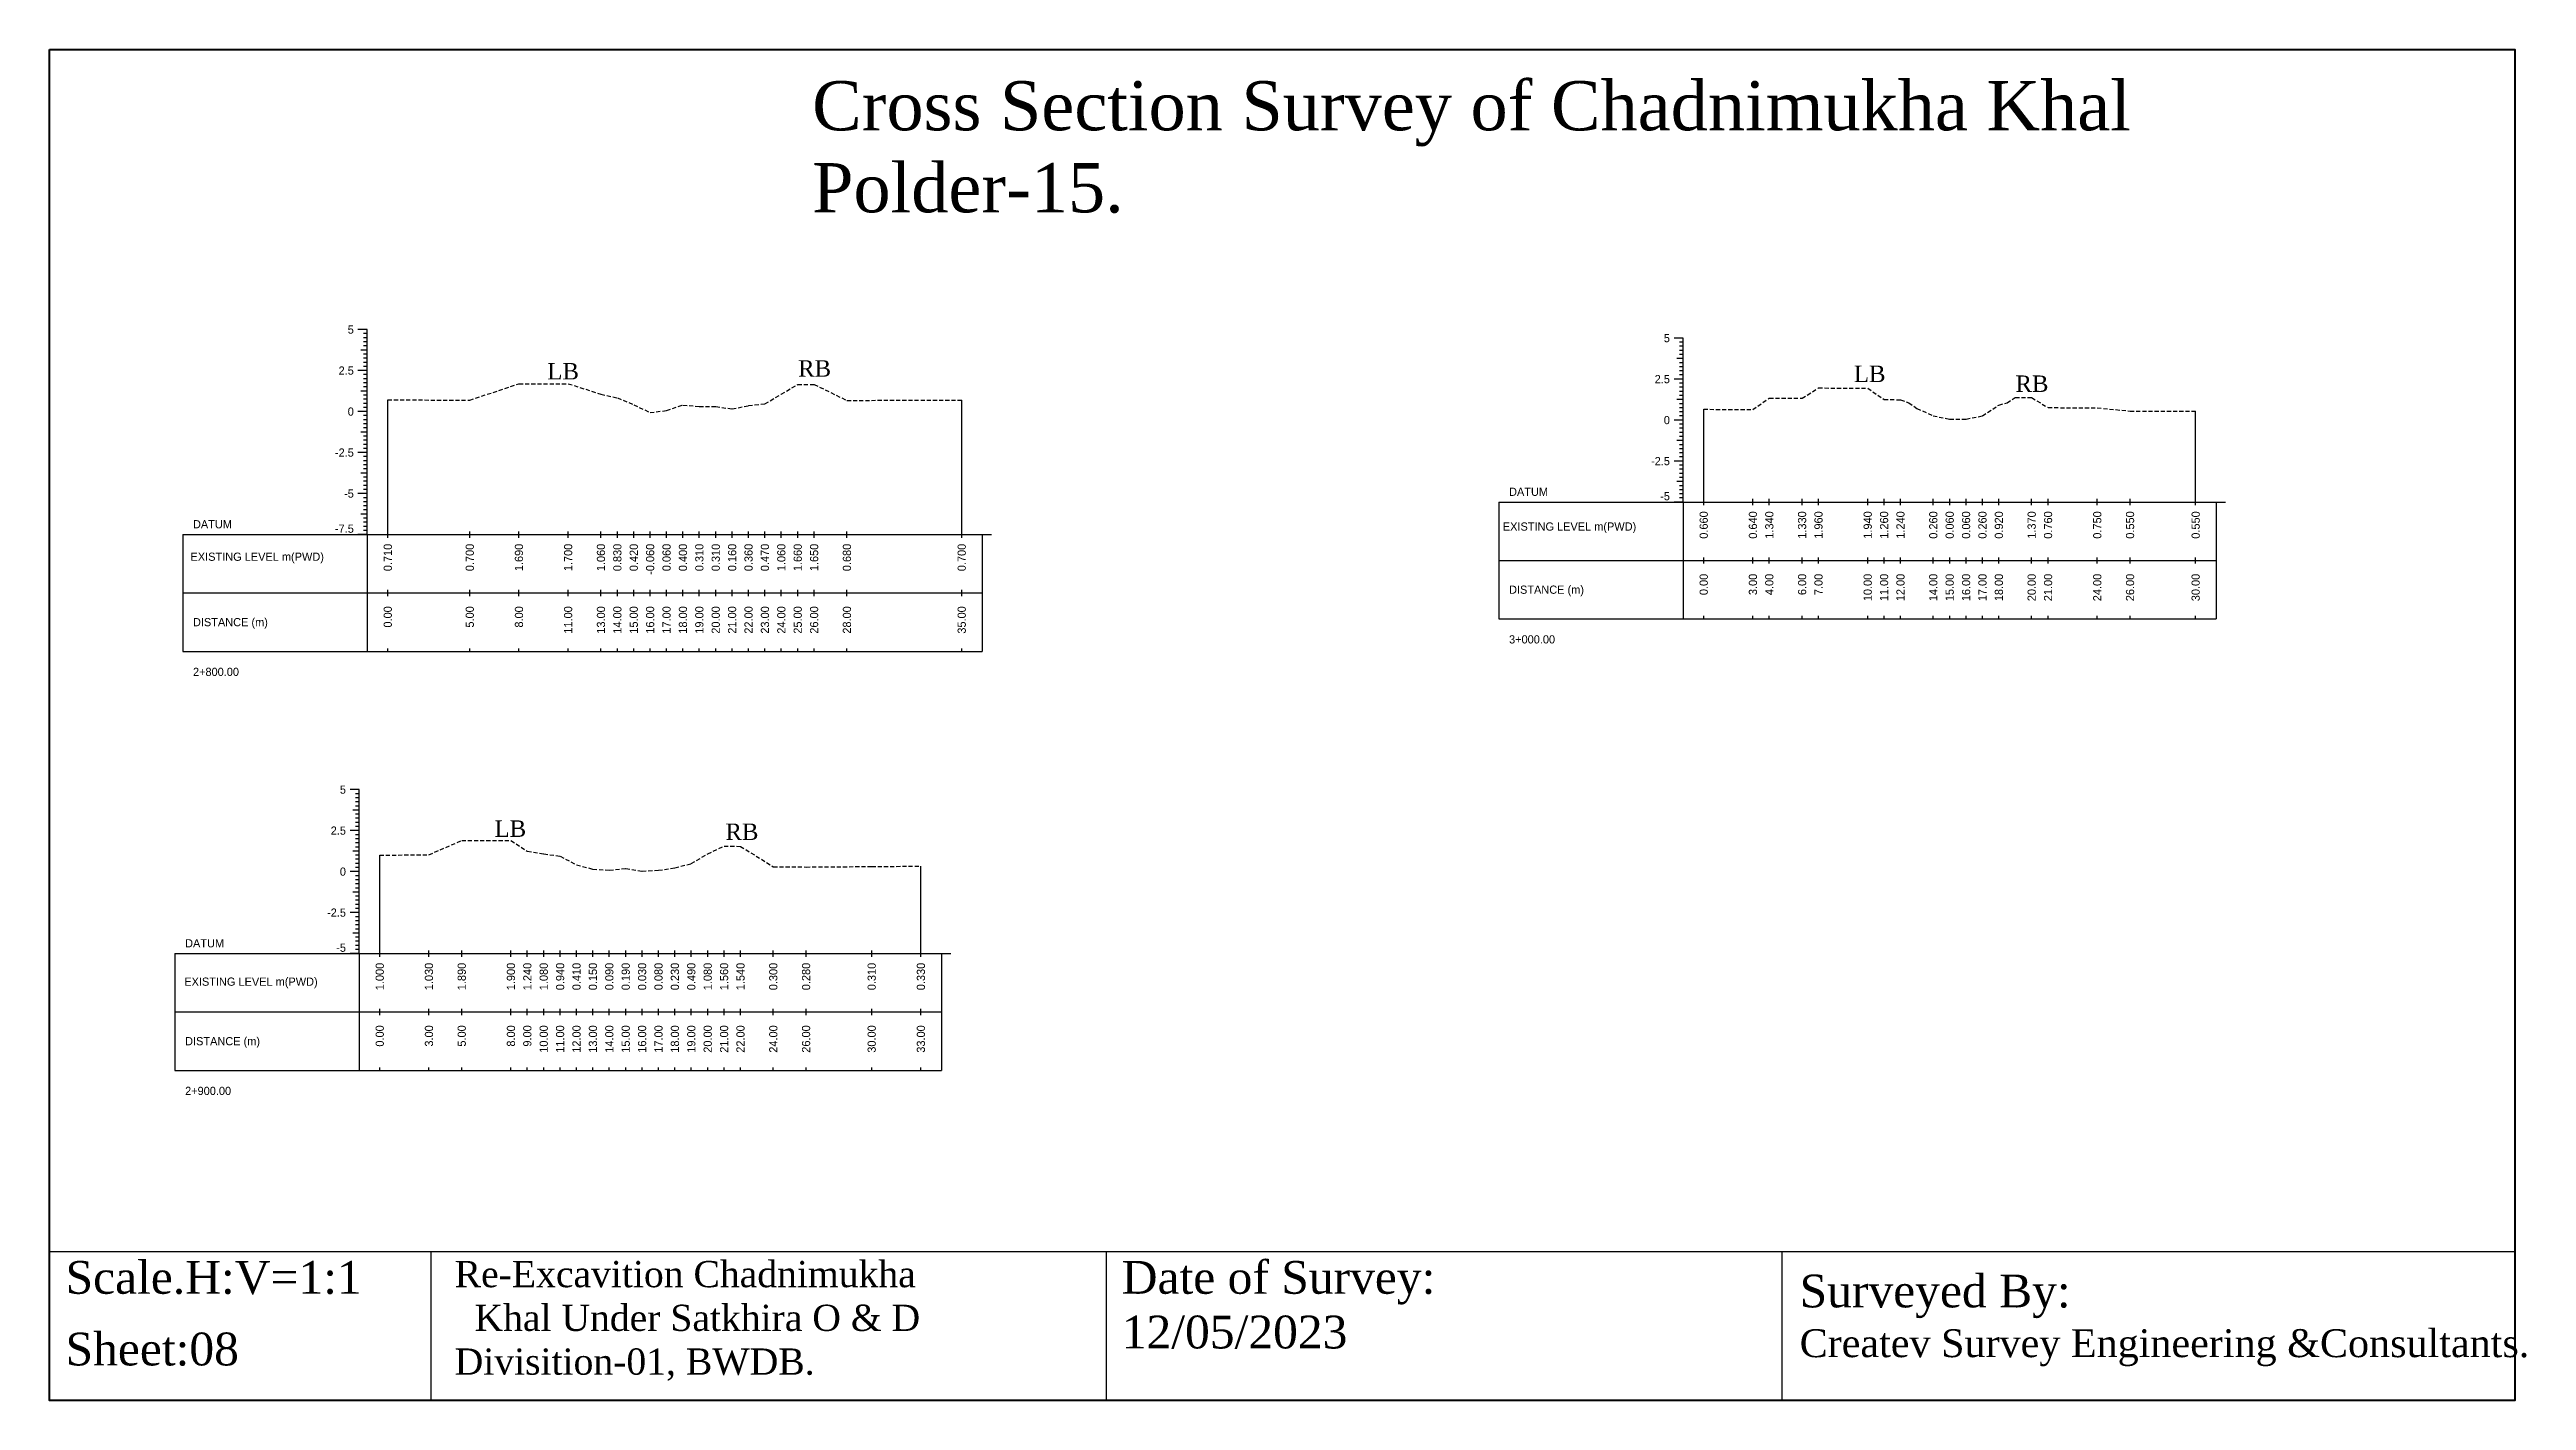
# Model space of a CAD drawing. Header units: inches. Extents: x 3247 to 4722, y -1199 to -293.
# Drawn here: x 4050.5 to 4201.6, y -1199.1 to -1116.7 of the extents above; entities that cross this region are included whole.
import ezdxf
from ezdxf.enums import TextEntityAlignment as Align

# ---------------------------------------------------------------- set-up
doc = ezdxf.new("R2010")
doc.units = ezdxf.units.IN
doc.header["$MEASUREMENT"] = 0
doc.linetypes.add('HIDDEN', pattern=[0.375, 0.25, -0.125])
doc.layers.add('CS_Drawing', color=7, linetype='Continuous')
doc.layers.add('GL', color=3, linetype='HIDDEN')
doc.styles.add('romans', font='romans.shx')

msp = doc.modelspace()

# ---------------------------------------------------------------- texts
at = {"attachment_point": 1, "style": 'romans'}
for s, insert, char_height, width in [('{\\fTimes New Roman|b0|i0|c0|p18;Cross Section Survey of Chadnimukha Khal Polder-15.}', (4097.04, -1118.67), 3, 81.7511), ('{\\fTimes New Roman|b0|i0|c0|p18;LB}', (4080.89, -1135.86), 1, 685.1065), ('{\\fTimes New Roman|b0|i0|c0|p18;RB}', (4096.18, -1135.69), 1, 685.1065), ('{\\fTimes New Roman|b0|i0|c0|p18;LB}', (4160.57, -1136.02), 1, 685.1065), ('{\\fTimes New Roman|b0|i0|c0|p18;RB}', (4170.42, -1136.62), 1, 685.1065), ('{\\fTimes New Roman|b0|i0|c0|p18;LB}', (4077.67, -1163.75), 1, 685.1065), ('{\\fTimes New Roman|b0|i0|c0|p18;RB}', (4091.75, -1163.94), 1, 685.1065), ('{\\fTimes New Roman|b0|i0|c0|p18;Scale.H:V=1:1}', (4051.51, -1190.61), 2, 22.2708), ('{\\fTimes New Roman|b0|i0|c0|p18;Re-Excavition Chadnimukha\\P  Khal Under Satkhira O & D    Divisition-01, BWDB.}', (4075.24, -1190.61), 1.6, 38.8405), ('{\\fTimes New Roman|b0|i0|c0|p18;Date of Survey: 12/05/2023}', (4115.92, -1190.61), 2, 22.2708), ('{\\fTimes New Roman|b0|i0|c0|p18;Surveyed By:                                     \\H0.85x;Createv Survey Engineering &Consultants.}', (4157.26, -1191.44), 2, 45.2193), ('{\\fTimes New Roman|b0|i0|c0|p18;Sheet:08}', (4051.51, -1194.98), 2, 38.8405)]:
    msp.add_mtext(s, dxfattribs=dict(at, insert=insert, char_height=char_height, width=width))
at = {"layer": 'CS_Drawing'}
for s, p in [('5', (4069.09, -1133.82)), ('5', (4149.35, -1134.34)), ('2.5', (4069.09, -1136.32)), ('2.5', (4149.35, -1136.84)), ('0', (4069.09, -1138.82)), ('0', (4149.35, -1139.34)), ('-2.5', (4069.09, -1141.32)), ('-2.5', (4149.35, -1141.84)), ('-5', (4069.09, -1143.82)), ('5', (4068.61, -1161.87)), ('2.5', (4068.61, -1164.37)), ('0', (4068.61, -1166.87)), ('-2.5', (4068.61, -1169.37))]:
    msp.add_text(s, height=0.5, dxfattribs=at).set_placement(p, align=Align.MIDDLE_RIGHT)
for s, p in [('DATUM', (4139.54, -1143.71)), ('DATUM', (4059.28, -1145.69)), ('EXISTING LEVEL m(PWD)', (4139.16, -1145.83)), ('EXISTING LEVEL m(PWD)', (4059.13, -1147.67)), ('DISTANCE (m)', (4139.54, -1149.68)), ('DISTANCE (m)', (4059.28, -1151.66)), ('3+000.00', (4139.54, -1152.71)), ('2+800.00', (4059.28, -1154.69)), ('DATUM', (4058.8, -1171.24)), ('EXISTING LEVEL m(PWD)', (4058.75, -1173.58)), ('DISTANCE (m)', (4058.8, -1177.21)), ('2+900.00', (4058.8, -1180.24))]:
    msp.add_text(s, height=0.5, dxfattribs=at).set_placement(p, align=Align.MIDDLE_LEFT)
for s, p in [('-5', (4149.35, -1144.23)), ('-7.5', (4069.09, -1146.21)), ('-5', (4068.61, -1171.76))]:
    msp.add_text(s, height=0.5, dxfattribs=at).set_placement(p, align=Align.RIGHT)
for s, p in [('0.660', (4151.41, -1144.9)), ('0.640', (4154.41, -1144.9)), ('1.340', (4155.41, -1144.9)), ('1.330', (4157.41, -1144.9)), ('1.960', (4158.41, -1144.9)), ('1.940', (4161.41, -1144.9)), ('1.260', (4162.41, -1144.9)), ('1.240', (4163.41, -1144.9)), ('0.260', (4165.41, -1144.9)), ('0.060', (4166.41, -1144.9)), ('0.060', (4167.41, -1144.9)), ('0.260', (4168.41, -1144.9)), ('0.920', (4169.41, -1144.9)), ('1.370', (4171.41, -1144.9)), ('0.760', (4172.41, -1144.9)), ('0.750', (4175.41, -1144.9)), ('0.550', (4177.41, -1144.9)), ('0.550', (4181.41, -1144.9)), ('0.710', (4071.16, -1146.88)), ('0.700', (4076.16, -1146.88)), ('1.690', (4079.16, -1146.88)), ('1.700', (4082.16, -1146.88)), ('1.060', (4084.16, -1146.88)), ('0.830', (4085.16, -1146.88)), ('0.420', (4086.16, -1146.88)), ('-0.060', (4087.16, -1146.88)), ('0.060', (4088.16, -1146.88)), ('0.400', (4089.16, -1146.88)), ('0.310', (4090.16, -1146.88)), ('0.310', (4091.16, -1146.88)), ('0.160', (4092.16, -1146.88)), ('0.360', (4093.16, -1146.88)), ('0.470', (4094.16, -1146.88)), ('1.060', (4095.16, -1146.88)), ('1.660', (4096.16, -1146.88)), ('1.650', (4097.16, -1146.88)), ('0.680', (4099.16, -1146.88)), ('0.700', (4106.16, -1146.88)), ('0.00', (4151.41, -1148.71)), ('3.00', (4154.41, -1148.71)), ('4.00', (4155.41, -1148.71)), ('6.00', (4157.41, -1148.71)), ('7.00', (4158.41, -1148.71)), ('10.00', (4161.41, -1148.71)), ('11.00', (4162.41, -1148.71)), ('12.00', (4163.41, -1148.71)), ('14.00', (4165.41, -1148.71)), ('15.00', (4166.41, -1148.71)), ('16.00', (4167.41, -1148.71)), ('17.00', (4168.41, -1148.71)), ('18.00', (4169.41, -1148.71)), ('20.00', (4171.41, -1148.71)), ('21.00', (4172.41, -1148.71)), ('24.00', (4175.41, -1148.71)), ('26.00', (4177.41, -1148.71)), ('30.00', (4181.41, -1148.71)), ('0.00', (4071.16, -1150.69)), ('5.00', (4076.16, -1150.69)), ('8.00', (4079.16, -1150.69)), ('11.00', (4082.16, -1150.69)), ('13.00', (4084.16, -1150.69)), ('14.00', (4085.16, -1150.69)), ('15.00', (4086.16, -1150.69)), ('16.00', (4087.16, -1150.69)), ('17.00', (4088.16, -1150.69)), ('18.00', (4089.16, -1150.69)), ('19.00', (4090.16, -1150.69)), ('20.00', (4091.16, -1150.69)), ('21.00', (4092.16, -1150.69)), ('22.00', (4093.16, -1150.69)), ('23.00', (4094.16, -1150.69)), ('24.00', (4095.16, -1150.69)), ('25.00', (4096.16, -1150.69)), ('26.00', (4097.16, -1150.69)), ('28.00', (4099.16, -1150.69)), ('35.00', (4106.16, -1150.69)), ('1.000', (4070.67, -1172.43)), ('1.030', (4073.67, -1172.43)), ('1.890', (4075.67, -1172.43)), ('1.900', (4078.67, -1172.43)), ('1.240', (4079.67, -1172.43)), ('1.080', (4080.67, -1172.43)), ('0.940', (4081.67, -1172.43)), ('0.410', (4082.67, -1172.43)), ('0.150', (4083.67, -1172.43)), ('0.090', (4084.67, -1172.43)), ('0.190', (4085.67, -1172.43)), ('0.030', (4086.67, -1172.43)), ('0.080', (4087.67, -1172.43)), ('0.230', (4088.67, -1172.43)), ('0.490', (4089.67, -1172.43)), ('1.080', (4090.67, -1172.43)), ('1.560', (4091.67, -1172.43)), ('1.540', (4092.67, -1172.43)), ('0.300', (4094.67, -1172.43)), ('0.280', (4096.67, -1172.43)), ('0.310', (4100.67, -1172.43)), ('0.330', (4103.67, -1172.43)), ('0.00', (4070.67, -1176.24)), ('3.00', (4073.67, -1176.24)), ('5.00', (4075.67, -1176.24)), ('8.00', (4078.67, -1176.24)), ('9.00', (4079.67, -1176.24)), ('10.00', (4080.67, -1176.24)), ('11.00', (4081.67, -1176.24)), ('12.00', (4082.67, -1176.24)), ('13.00', (4083.67, -1176.24)), ('14.00', (4084.67, -1176.24)), ('15.00', (4085.67, -1176.24)), ('16.00', (4086.67, -1176.24)), ('17.00', (4087.67, -1176.24)), ('18.00', (4088.67, -1176.24)), ('19.00', (4089.67, -1176.24)), ('20.00', (4090.67, -1176.24)), ('21.00', (4091.67, -1176.24)), ('22.00', (4092.67, -1176.24)), ('24.00', (4094.67, -1176.24)), ('26.00', (4096.67, -1176.24)), ('30.00', (4100.67, -1176.24)), ('33.00', (4103.67, -1176.24))]:
    msp.add_text(s, height=0.5, rotation=90, dxfattribs=at).set_placement(p, align=Align.MIDDLE_RIGHT)

# ---------------------------------------------------------------- linework, layer by layer
at = {"color": 4, "lineweight": 40}
msp.add_lwpolyline([(4050.53, -1116.75), (4200.87, -1116.75), (4200.87, -1199.12), (4050.53, -1199.12)], close=True, dxfattribs=at)
for points in [[(4200.87, -1116.75), (4200.87, -1199.12)], [(4050.53, -1190.04), (4200.87, -1190.04)], [(4050.53, -1190.04), (4050.53, -1199.12)], [(4073.78, -1190.04), (4073.78, -1199.12)], [(4114.98, -1190.04), (4114.98, -1199.12)], [(4156.18, -1190.04), (4156.18, -1199.12)]]:
    msp.add_lwpolyline(points)
at = {"layer": 'CS_Drawing'}
for p, q in [((4069.91, -1133.82), (4069.34, -1133.82)), ((4069.91, -1133.82), (4069.51, -1133.82)), ((4069.91, -1133.82), (4069.68, -1133.82)), ((4069.91, -1134.07), (4069.68, -1134.07)), ((4069.91, -1134.32), (4069.68, -1134.32)), ((4069.91, -1146.32), (4069.91, -1133.82)), ((4150.16, -1134.34), (4149.6, -1134.34)), ((4150.16, -1134.34), (4149.77, -1134.34)), ((4150.16, -1134.34), (4149.94, -1134.34)), ((4150.16, -1144.34), (4150.16, -1134.34)), ((4069.91, -1135.07), (4069.51, -1135.07)), ((4069.91, -1134.57), (4069.68, -1134.57)), ((4069.91, -1134.82), (4069.68, -1134.82)), ((4069.91, -1135.07), (4069.68, -1135.07)), ((4069.91, -1135.32), (4069.68, -1135.32)), ((4069.91, -1135.57), (4069.68, -1135.57)), ((4069.91, -1135.82), (4069.68, -1135.82)), ((4150.16, -1135.59), (4149.77, -1135.59)), ((4150.16, -1134.59), (4149.94, -1134.59)), ((4150.16, -1134.84), (4149.94, -1134.84)), ((4150.16, -1135.09), (4149.94, -1135.09)), ((4150.16, -1135.34), (4149.94, -1135.34)), ((4150.16, -1135.59), (4149.94, -1135.59)), ((4150.16, -1135.84), (4149.94, -1135.84)), ((4069.91, -1136.32), (4069.34, -1136.32)), ((4069.91, -1136.32), (4069.51, -1136.32)), ((4069.91, -1136.07), (4069.68, -1136.07)), ((4069.91, -1136.32), (4069.68, -1136.32)), ((4069.91, -1136.57), (4069.68, -1136.57)), ((4069.91, -1136.82), (4069.68, -1136.82)), ((4069.91, -1137.07), (4069.68, -1137.07)), ((4069.91, -1137.32), (4069.68, -1137.32)), ((4150.16, -1136.84), (4149.6, -1136.84)), ((4150.16, -1136.84), (4149.77, -1136.84)), ((4150.16, -1136.09), (4149.94, -1136.09)), ((4150.16, -1136.34), (4149.94, -1136.34)), ((4150.16, -1136.59), (4149.94, -1136.59)), ((4150.16, -1136.84), (4149.94, -1136.84)), ((4150.16, -1137.09), (4149.94, -1137.09)), ((4150.16, -1137.34), (4149.94, -1137.34)), ((4069.91, -1138.82), (4069.34, -1138.82)), ((4069.91, -1137.57), (4069.51, -1137.57)), ((4069.91, -1138.82), (4069.51, -1138.82)), ((4069.91, -1137.57), (4069.68, -1137.57)), ((4069.91, -1137.82), (4069.68, -1137.82)), ((4069.91, -1138.07), (4069.68, -1138.07)), ((4069.91, -1138.32), (4069.68, -1138.32)), ((4069.91, -1138.57), (4069.68, -1138.57)), ((4069.91, -1138.82), (4069.68, -1138.82)), ((4071.16, -1146.32), (4071.16, -1138.11)), ((4106.16, -1146.32), (4106.16, -1138.12)), ((4150.16, -1138.09), (4149.77, -1138.09)), ((4150.16, -1137.59), (4149.94, -1137.59)), ((4150.16, -1137.84), (4149.94, -1137.84)), ((4150.16, -1138.09), (4149.94, -1138.09)), ((4150.16, -1138.34), (4149.94, -1138.34)), ((4150.16, -1138.59), (4149.94, -1138.59)), ((4150.16, -1138.84), (4149.94, -1138.84)), ((4151.41, -1144.34), (4151.41, -1138.68)), ((4181.41, -1144.34), (4181.41, -1138.79)), ((4069.91, -1140.07), (4069.51, -1140.07)), ((4069.91, -1139.07), (4069.68, -1139.07)), ((4069.91, -1139.32), (4069.68, -1139.32)), ((4069.91, -1139.57), (4069.68, -1139.57)), ((4069.91, -1139.82), (4069.68, -1139.82)), ((4069.91, -1140.07), (4069.68, -1140.07)), ((4069.91, -1140.32), (4069.68, -1140.32)), ((4150.16, -1139.34), (4149.6, -1139.34)), ((4150.16, -1139.34), (4149.77, -1139.34)), ((4150.16, -1139.09), (4149.94, -1139.09)), ((4150.16, -1139.34), (4149.94, -1139.34)), ((4150.16, -1139.59), (4149.94, -1139.59)), ((4150.16, -1139.84), (4149.94, -1139.84)), ((4150.16, -1140.09), (4149.94, -1140.09)), ((4150.16, -1140.34), (4149.94, -1140.34)), ((4069.91, -1141.32), (4069.34, -1141.32)), ((4069.91, -1141.32), (4069.51, -1141.32)), ((4069.91, -1140.57), (4069.68, -1140.57)), ((4069.91, -1140.82), (4069.68, -1140.82)), ((4069.91, -1141.07), (4069.68, -1141.07)), ((4069.91, -1141.32), (4069.68, -1141.32)), ((4069.91, -1141.57), (4069.68, -1141.57)), ((4069.91, -1141.82), (4069.68, -1141.82)), ((4150.16, -1141.84), (4149.6, -1141.84)), ((4150.16, -1140.59), (4149.77, -1140.59)), ((4150.16, -1141.84), (4149.77, -1141.84)), ((4150.16, -1140.59), (4149.94, -1140.59)), ((4150.16, -1140.84), (4149.94, -1140.84)), ((4150.16, -1141.09), (4149.94, -1141.09)), ((4150.16, -1141.34), (4149.94, -1141.34)), ((4150.16, -1141.59), (4149.94, -1141.59)), ((4150.16, -1141.84), (4149.94, -1141.84)), ((4069.91, -1142.57), (4069.51, -1142.57)), ((4069.91, -1142.07), (4069.68, -1142.07)), ((4069.91, -1142.32), (4069.68, -1142.32)), ((4069.91, -1142.57), (4069.68, -1142.57)), ((4069.91, -1142.82), (4069.68, -1142.82)), ((4069.91, -1143.07), (4069.68, -1143.07)), ((4069.91, -1143.32), (4069.68, -1143.32)), ((4150.16, -1143.09), (4149.77, -1143.09)), ((4150.16, -1142.09), (4149.94, -1142.09)), ((4150.16, -1142.34), (4149.94, -1142.34)), ((4150.16, -1142.59), (4149.94, -1142.59)), ((4150.16, -1142.84), (4149.94, -1142.84)), ((4150.16, -1143.09), (4149.94, -1143.09)), ((4150.16, -1143.34), (4149.94, -1143.34)), ((4069.91, -1143.82), (4069.34, -1143.82)), ((4069.91, -1143.82), (4069.51, -1143.82)), ((4069.91, -1143.57), (4069.68, -1143.57)), ((4069.91, -1143.82), (4069.68, -1143.82)), ((4069.91, -1144.07), (4069.68, -1144.07)), ((4069.91, -1144.32), (4069.68, -1144.32)), ((4069.91, -1144.57), (4069.68, -1144.57)), ((4069.91, -1144.82), (4069.68, -1144.82)), ((4138.91, -1144.34), (4150.16, -1144.34)), ((4138.91, -1144.34), (4138.91, -1151.46)), ((4150.16, -1144.34), (4149.6, -1144.34)), ((4150.16, -1144.34), (4149.77, -1144.34)), ((4150.16, -1143.59), (4149.94, -1143.59)), ((4150.16, -1143.84), (4149.94, -1143.84)), ((4150.16, -1144.09), (4149.94, -1144.09)), ((4150.16, -1144.34), (4149.94, -1144.34)), ((4150.16, -1144.34), (4182.66, -1144.34)), ((4150.16, -1144.34), (4150.16, -1151.46)), ((4151.41, -1144.53), (4151.41, -1144.15)), ((4154.41, -1144.53), (4154.41, -1144.15)), ((4155.41, -1144.53), (4155.41, -1144.15)), ((4157.41, -1144.53), (4157.41, -1144.15)), ((4158.41, -1144.53), (4158.41, -1144.15)), ((4161.41, -1144.53), (4161.41, -1144.15)), ((4162.41, -1144.53), (4162.41, -1144.15)), ((4163.41, -1144.53), (4163.41, -1144.15)), ((4165.41, -1144.53), (4165.41, -1144.15)), ((4166.41, -1144.53), (4166.41, -1144.15)), ((4167.41, -1144.53), (4167.41, -1144.15)), ((4168.41, -1144.53), (4168.41, -1144.15)), ((4169.41, -1144.53), (4169.41, -1144.15)), ((4171.41, -1144.53), (4171.41, -1144.15)), ((4172.41, -1144.53), (4172.41, -1144.15)), ((4175.41, -1144.53), (4175.41, -1144.15)), ((4177.41, -1144.53), (4177.41, -1144.15)), ((4181.41, -1144.53), (4181.41, -1144.15)), ((4182.66, -1144.34), (4183.23, -1144.34)), ((4182.66, -1144.34), (4183.06, -1144.34)), ((4182.66, -1144.34), (4182.89, -1144.34)), ((4182.66, -1144.34), (4182.66, -1151.46)), ((4058.66, -1146.32), (4069.91, -1146.32)), ((4058.66, -1146.32), (4058.66, -1153.44)), ((4069.91, -1146.32), (4069.34, -1146.32)), ((4069.91, -1145.07), (4069.51, -1145.07)), ((4069.91, -1146.32), (4069.51, -1146.32)), ((4069.91, -1145.07), (4069.68, -1145.07)), ((4069.91, -1145.32), (4069.68, -1145.32)), ((4069.91, -1145.57), (4069.68, -1145.57)), ((4069.91, -1145.82), (4069.68, -1145.82)), ((4069.91, -1146.07), (4069.68, -1146.07)), ((4069.91, -1146.32), (4069.68, -1146.32)), ((4069.91, -1146.32), (4107.41, -1146.32)), ((4069.91, -1146.32), (4069.91, -1153.44)), ((4071.16, -1146.51), (4071.16, -1146.13)), ((4076.16, -1146.51), (4076.16, -1146.13)), ((4079.16, -1146.51), (4079.16, -1146.13)), ((4082.16, -1146.51), (4082.16, -1146.13)), ((4084.16, -1146.51), (4084.16, -1146.13)), ((4085.16, -1146.51), (4085.16, -1146.13)), ((4086.16, -1146.51), (4086.16, -1146.13)), ((4087.16, -1146.51), (4087.16, -1146.13)), ((4088.16, -1146.51), (4088.16, -1146.13)), ((4089.16, -1146.51), (4089.16, -1146.13)), ((4090.16, -1146.51), (4090.16, -1146.13)), ((4091.16, -1146.51), (4091.16, -1146.13)), ((4092.16, -1146.51), (4092.16, -1146.13)), ((4093.16, -1146.51), (4093.16, -1146.13)), ((4094.16, -1146.51), (4094.16, -1146.13)), ((4095.16, -1146.51), (4095.16, -1146.13)), ((4096.16, -1146.51), (4096.16, -1146.13)), ((4097.16, -1146.51), (4097.16, -1146.13)), ((4099.16, -1146.51), (4099.16, -1146.13)), ((4106.16, -1146.51), (4106.16, -1146.13)), ((4107.41, -1146.32), (4107.97, -1146.32)), ((4107.41, -1146.32), (4107.8, -1146.32)), ((4107.41, -1146.32), (4107.63, -1146.32)), ((4107.41, -1146.32), (4107.41, -1153.44)), ((4138.91, -1147.9), (4150.16, -1147.9)), ((4150.16, -1147.9), (4182.66, -1147.9)), ((4150.16, -1147.9), (4182.66, -1147.9)), ((4151.41, -1148.09), (4151.41, -1147.71)), ((4154.41, -1148.09), (4154.41, -1147.71)), ((4155.41, -1148.09), (4155.41, -1147.71)), ((4157.41, -1148.09), (4157.41, -1147.71)), ((4158.41, -1148.09), (4158.41, -1147.71)), ((4161.41, -1148.09), (4161.41, -1147.71)), ((4162.41, -1148.09), (4162.41, -1147.71)), ((4163.41, -1148.09), (4163.41, -1147.71)), ((4165.41, -1148.09), (4165.41, -1147.71)), ((4166.41, -1148.09), (4166.41, -1147.71)), ((4167.41, -1148.09), (4167.41, -1147.71)), ((4168.41, -1148.09), (4168.41, -1147.71)), ((4169.41, -1148.09), (4169.41, -1147.71)), ((4171.41, -1148.09), (4171.41, -1147.71)), ((4172.41, -1148.09), (4172.41, -1147.71)), ((4175.41, -1148.09), (4175.41, -1147.71)), ((4177.41, -1148.09), (4177.41, -1147.71)), ((4181.41, -1148.09), (4181.41, -1147.71)), ((4058.66, -1149.88), (4069.91, -1149.88)), ((4069.91, -1149.88), (4107.41, -1149.88)), ((4069.91, -1149.88), (4107.41, -1149.88)), ((4071.16, -1150.07), (4071.16, -1149.69)), ((4076.16, -1150.07), (4076.16, -1149.69)), ((4079.16, -1150.07), (4079.16, -1149.69)), ((4082.16, -1150.07), (4082.16, -1149.69)), ((4084.16, -1150.07), (4084.16, -1149.69)), ((4085.16, -1150.07), (4085.16, -1149.69)), ((4086.16, -1150.07), (4086.16, -1149.69)), ((4087.16, -1150.07), (4087.16, -1149.69)), ((4088.16, -1150.07), (4088.16, -1149.69)), ((4089.16, -1150.07), (4089.16, -1149.69)), ((4090.16, -1150.07), (4090.16, -1149.69)), ((4091.16, -1150.07), (4091.16, -1149.69)), ((4092.16, -1150.07), (4092.16, -1149.69)), ((4093.16, -1150.07), (4093.16, -1149.69)), ((4094.16, -1150.07), (4094.16, -1149.69)), ((4095.16, -1150.07), (4095.16, -1149.69)), ((4096.16, -1150.07), (4096.16, -1149.69)), ((4097.16, -1150.07), (4097.16, -1149.69)), ((4099.16, -1150.07), (4099.16, -1149.69)), ((4106.16, -1150.07), (4106.16, -1149.69)), ((4138.91, -1151.46), (4150.16, -1151.46)), ((4150.16, -1151.46), (4182.66, -1151.46)), ((4151.41, -1151.46), (4151.41, -1151.28)), ((4154.41, -1151.46), (4154.41, -1151.28)), ((4155.41, -1151.46), (4155.41, -1151.28)), ((4157.41, -1151.46), (4157.41, -1151.28)), ((4158.41, -1151.46), (4158.41, -1151.28)), ((4161.41, -1151.46), (4161.41, -1151.28)), ((4162.41, -1151.46), (4162.41, -1151.28)), ((4163.41, -1151.46), (4163.41, -1151.28)), ((4165.41, -1151.46), (4165.41, -1151.28)), ((4166.41, -1151.46), (4166.41, -1151.28)), ((4167.41, -1151.46), (4167.41, -1151.28)), ((4168.41, -1151.46), (4168.41, -1151.28)), ((4169.41, -1151.46), (4169.41, -1151.28)), ((4171.41, -1151.46), (4171.41, -1151.28)), ((4172.41, -1151.46), (4172.41, -1151.28)), ((4175.41, -1151.46), (4175.41, -1151.28)), ((4177.41, -1151.46), (4177.41, -1151.28)), ((4181.41, -1151.46), (4181.41, -1151.28)), ((4058.66, -1153.44), (4069.91, -1153.44)), ((4069.91, -1153.44), (4107.41, -1153.44)), ((4071.16, -1153.44), (4071.16, -1153.26)), ((4076.16, -1153.44), (4076.16, -1153.26)), ((4079.16, -1153.44), (4079.16, -1153.26)), ((4082.16, -1153.44), (4082.16, -1153.26)), ((4084.16, -1153.44), (4084.16, -1153.26)), ((4085.16, -1153.44), (4085.16, -1153.26)), ((4086.16, -1153.44), (4086.16, -1153.26)), ((4087.16, -1153.44), (4087.16, -1153.26)), ((4088.16, -1153.44), (4088.16, -1153.26)), ((4089.16, -1153.44), (4089.16, -1153.26)), ((4090.16, -1153.44), (4090.16, -1153.26)), ((4091.16, -1153.44), (4091.16, -1153.26)), ((4092.16, -1153.44), (4092.16, -1153.26)), ((4093.16, -1153.44), (4093.16, -1153.26)), ((4094.16, -1153.44), (4094.16, -1153.26)), ((4095.16, -1153.44), (4095.16, -1153.26)), ((4096.16, -1153.44), (4096.16, -1153.26)), ((4097.16, -1153.44), (4097.16, -1153.26)), ((4099.16, -1153.44), (4099.16, -1153.26)), ((4106.16, -1153.44), (4106.16, -1153.26)), ((4069.42, -1161.87), (4068.86, -1161.87)), ((4069.42, -1161.87), (4069.03, -1161.87)), ((4069.42, -1161.87), (4069.2, -1161.87)), ((4069.42, -1162.12), (4069.2, -1162.12)), ((4069.42, -1162.37), (4069.2, -1162.37)), ((4069.42, -1162.62), (4069.2, -1162.62)), ((4069.42, -1162.87), (4069.2, -1162.87)), ((4069.42, -1171.87), (4069.42, -1161.87)), ((4069.42, -1164.37), (4068.86, -1164.37)), ((4069.42, -1163.12), (4069.03, -1163.12)), ((4069.42, -1164.37), (4069.03, -1164.37)), ((4069.42, -1163.12), (4069.2, -1163.12)), ((4069.42, -1163.37), (4069.2, -1163.37)), ((4069.42, -1163.62), (4069.2, -1163.62)), ((4069.42, -1163.87), (4069.2, -1163.87)), ((4069.42, -1164.12), (4069.2, -1164.12)), ((4069.42, -1164.37), (4069.2, -1164.37)), ((4069.42, -1165.62), (4069.03, -1165.62)), ((4069.42, -1164.62), (4069.2, -1164.62)), ((4069.42, -1164.87), (4069.2, -1164.87)), ((4069.42, -1165.12), (4069.2, -1165.12)), ((4069.42, -1165.37), (4069.2, -1165.37)), ((4069.42, -1165.62), (4069.2, -1165.62)), ((4069.42, -1165.87), (4069.2, -1165.87)), ((4070.67, -1171.87), (4070.67, -1165.87)), ((4069.42, -1166.87), (4068.86, -1166.87)), ((4069.42, -1166.87), (4069.03, -1166.87)), ((4069.42, -1166.12), (4069.2, -1166.12)), ((4069.42, -1166.37), (4069.2, -1166.37)), ((4069.42, -1166.62), (4069.2, -1166.62)), ((4069.42, -1166.87), (4069.2, -1166.87)), ((4069.42, -1167.12), (4069.2, -1167.12)), ((4069.42, -1167.37), (4069.2, -1167.37)), ((4069.42, -1167.62), (4069.2, -1167.62)), ((4103.67, -1171.87), (4103.67, -1166.54)), ((4069.42, -1168.12), (4069.03, -1168.12)), ((4069.42, -1167.87), (4069.2, -1167.87)), ((4069.42, -1168.12), (4069.2, -1168.12)), ((4069.42, -1168.37), (4069.2, -1168.37)), ((4069.42, -1168.62), (4069.2, -1168.62)), ((4069.42, -1168.87), (4069.2, -1168.87)), ((4069.42, -1169.12), (4069.2, -1169.12)), ((4069.42, -1169.37), (4068.86, -1169.37)), ((4069.42, -1169.37), (4069.03, -1169.37)), ((4069.42, -1170.62), (4069.03, -1170.62)), ((4069.42, -1169.37), (4069.2, -1169.37)), ((4069.42, -1169.62), (4069.2, -1169.62)), ((4069.42, -1169.87), (4069.2, -1169.87)), ((4069.42, -1170.12), (4069.2, -1170.12)), ((4069.42, -1170.37), (4069.2, -1170.37)), ((4069.42, -1170.62), (4069.2, -1170.62)), ((4058.17, -1171.87), (4069.42, -1171.87)), ((4058.17, -1171.87), (4058.17, -1178.99)), ((4069.42, -1171.87), (4068.86, -1171.87)), ((4069.42, -1171.87), (4069.03, -1171.87)), ((4069.42, -1170.87), (4069.2, -1170.87)), ((4069.42, -1171.12), (4069.2, -1171.12)), ((4069.42, -1171.37), (4069.2, -1171.37)), ((4069.42, -1171.62), (4069.2, -1171.62)), ((4069.42, -1171.87), (4069.2, -1171.87)), ((4069.42, -1171.87), (4104.92, -1171.87)), ((4069.42, -1171.87), (4069.42, -1178.99)), ((4070.67, -1172.06), (4070.67, -1171.68)), ((4073.67, -1172.06), (4073.67, -1171.68)), ((4075.67, -1172.06), (4075.67, -1171.68)), ((4078.67, -1172.06), (4078.67, -1171.68)), ((4079.67, -1172.06), (4079.67, -1171.68)), ((4080.67, -1172.06), (4080.67, -1171.68)), ((4081.67, -1172.06), (4081.67, -1171.68)), ((4082.67, -1172.06), (4082.67, -1171.68)), ((4083.67, -1172.06), (4083.67, -1171.68)), ((4084.67, -1172.06), (4084.67, -1171.68)), ((4085.67, -1172.06), (4085.67, -1171.68)), ((4086.67, -1172.06), (4086.67, -1171.68)), ((4087.67, -1172.06), (4087.67, -1171.68)), ((4088.67, -1172.06), (4088.67, -1171.68)), ((4089.67, -1172.06), (4089.67, -1171.68)), ((4090.67, -1172.06), (4090.67, -1171.68)), ((4091.67, -1172.06), (4091.67, -1171.68)), ((4092.67, -1172.06), (4092.67, -1171.68)), ((4094.67, -1172.06), (4094.67, -1171.68)), ((4096.67, -1172.06), (4096.67, -1171.68)), ((4100.67, -1172.06), (4100.67, -1171.68)), ((4103.67, -1172.06), (4103.67, -1171.68)), ((4104.92, -1171.87), (4105.49, -1171.87)), ((4104.92, -1171.87), (4105.32, -1171.87)), ((4104.92, -1171.87), (4105.15, -1171.87)), ((4104.92, -1171.87), (4104.92, -1178.99)), ((4058.17, -1175.43), (4069.42, -1175.43)), ((4069.42, -1175.43), (4104.92, -1175.43)), ((4069.42, -1175.43), (4104.92, -1175.43)), ((4070.67, -1175.62), (4070.67, -1175.24)), ((4073.67, -1175.62), (4073.67, -1175.24)), ((4075.67, -1175.62), (4075.67, -1175.24)), ((4078.67, -1175.62), (4078.67, -1175.24)), ((4079.67, -1175.62), (4079.67, -1175.24)), ((4080.67, -1175.62), (4080.67, -1175.24)), ((4081.67, -1175.62), (4081.67, -1175.24)), ((4082.67, -1175.62), (4082.67, -1175.24)), ((4083.67, -1175.62), (4083.67, -1175.24)), ((4084.67, -1175.62), (4084.67, -1175.24)), ((4085.67, -1175.62), (4085.67, -1175.24)), ((4086.67, -1175.62), (4086.67, -1175.24)), ((4087.67, -1175.62), (4087.67, -1175.24)), ((4088.67, -1175.62), (4088.67, -1175.24)), ((4089.67, -1175.62), (4089.67, -1175.24)), ((4090.67, -1175.62), (4090.67, -1175.24)), ((4091.67, -1175.62), (4091.67, -1175.24)), ((4092.67, -1175.62), (4092.67, -1175.24)), ((4094.67, -1175.62), (4094.67, -1175.24)), ((4096.67, -1175.62), (4096.67, -1175.24)), ((4100.67, -1175.62), (4100.67, -1175.24)), ((4103.67, -1175.62), (4103.67, -1175.24)), ((4058.17, -1178.99), (4069.42, -1178.99)), ((4069.42, -1178.99), (4104.92, -1178.99)), ((4070.67, -1178.99), (4070.67, -1178.81)), ((4073.67, -1178.99), (4073.67, -1178.81)), ((4075.67, -1178.99), (4075.67, -1178.81)), ((4078.67, -1178.99), (4078.67, -1178.81)), ((4079.67, -1178.99), (4079.67, -1178.81)), ((4080.67, -1178.99), (4080.67, -1178.81)), ((4081.67, -1178.99), (4081.67, -1178.81)), ((4082.67, -1178.99), (4082.67, -1178.81)), ((4083.67, -1178.99), (4083.67, -1178.81)), ((4084.67, -1178.99), (4084.67, -1178.81)), ((4085.67, -1178.99), (4085.67, -1178.81)), ((4086.67, -1178.99), (4086.67, -1178.81)), ((4087.67, -1178.99), (4087.67, -1178.81)), ((4088.67, -1178.99), (4088.67, -1178.81)), ((4089.67, -1178.99), (4089.67, -1178.81)), ((4090.67, -1178.99), (4090.67, -1178.81)), ((4091.67, -1178.99), (4091.67, -1178.81)), ((4092.67, -1178.99), (4092.67, -1178.81)), ((4094.67, -1178.99), (4094.67, -1178.81)), ((4096.67, -1178.99), (4096.67, -1178.81)), ((4100.67, -1178.99), (4100.67, -1178.81)), ((4103.67, -1178.99), (4103.67, -1178.81))]:
    msp.add_line(p, q, dxfattribs=at)
at = {"layer": 'GL'}
for points in [[(4071.16, -1138.11), (4076.16, -1138.12), (4079.16, -1137.13), (4082.16, -1137.12), (4084.16, -1137.76), (4085.16, -1137.99), (4086.16, -1138.4), (4087.16, -1138.88), (4088.16, -1138.76), (4089.16, -1138.42), (4090.16, -1138.51), (4091.16, -1138.51), (4092.16, -1138.66), (4093.16, -1138.46), (4094.16, -1138.35), (4095.16, -1137.76), (4096.16, -1137.16), (4097.16, -1137.17), (4099.16, -1138.14), (4106.16, -1138.12)], [(4151.41, -1138.68), (4154.41, -1138.7), (4155.41, -1138), (4157.41, -1138.01), (4158.41, -1137.38), (4161.41, -1137.4), (4162.41, -1138.08), (4163.41, -1138.1), (4163.91, -1138.28), (4164.41, -1138.63), (4165.41, -1139.08), (4166.41, -1139.28), (4167.41, -1139.28), (4168.41, -1139.08), (4169.41, -1138.42), (4169.91, -1138.28), (4170.41, -1137.96), (4171.41, -1137.97), (4172.41, -1138.58), (4175.41, -1138.59), (4177.41, -1138.79), (4181.41, -1138.79), (4181.41, -1138.79)], [(4070.67, -1165.87), (4073.67, -1165.84), (4075.67, -1164.98), (4078.67, -1164.97), (4079.67, -1165.63), (4080.67, -1165.79), (4081.67, -1165.93), (4082.67, -1166.46), (4083.67, -1166.72), (4084.67, -1166.78), (4085.67, -1166.68), (4086.67, -1166.84), (4087.67, -1166.79), (4088.67, -1166.64), (4089.67, -1166.38), (4090.67, -1165.79), (4091.67, -1165.31), (4092.67, -1165.33), (4094.67, -1166.57), (4096.67, -1166.59), (4100.67, -1166.56), (4103.67, -1166.54)]]:
    msp.add_lwpolyline(points, dxfattribs=at)

msp.set_redraw_order([(e.dxf.handle, doc.entitydb.next_handle()) for e in msp.query("TEXT MTEXT ATTDEF DIMENSION ARC_DIMENSION")])  # texts and dimensions are drawn at this point

doc.saveas('drawing.dxf')
